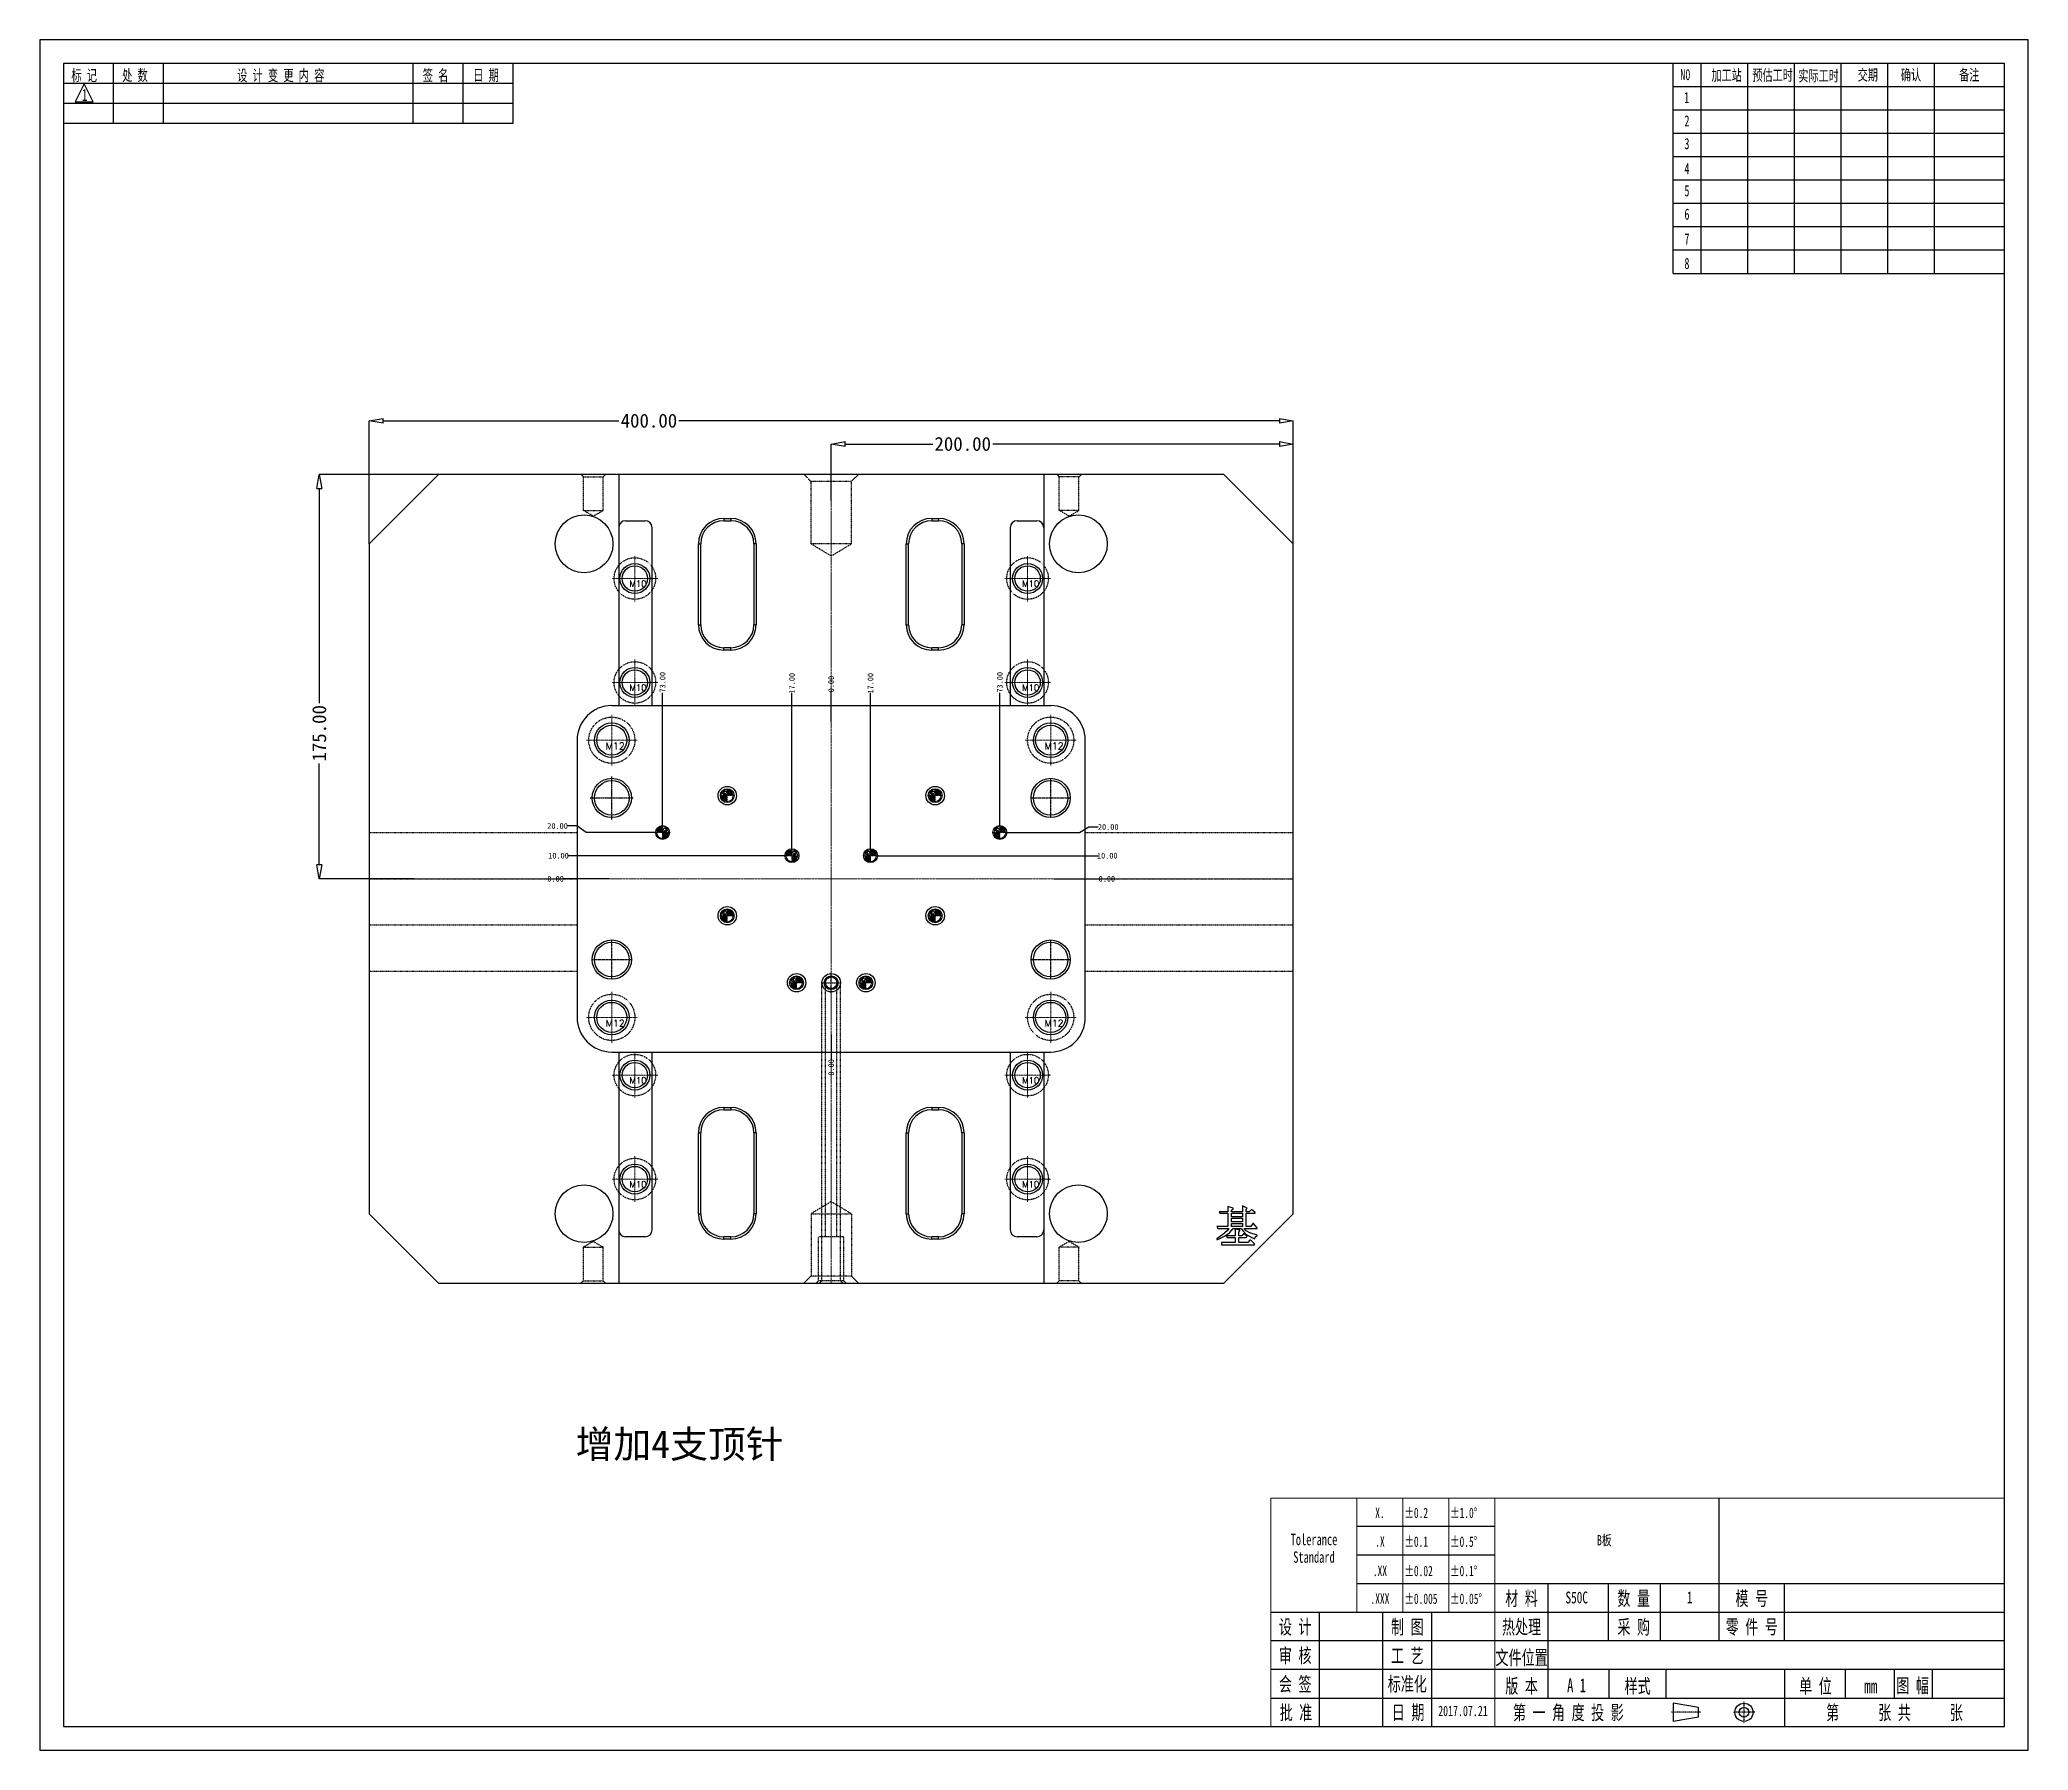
# Model space of a CAD drawing. Header units: millimetres. Extents: x -7602 to -5759, y 1469 to 2216.
# Drawn here: x -6620 to -5759, y 1475 to 2216 of the extents above; entities that cross this region are included whole.
import ezdxf
from ezdxf.enums import TextEntityAlignment as Align

# ---------------------------------------------------------------- set-up
doc = ezdxf.new("R2010")
doc.units = ezdxf.units.MM
doc.linetypes.add('CENTER', pattern=[0.6, 0.375, -0.075, 0.075, -0.075])
doc.linetypes.add('HIDDEN', pattern=[0.2, 0.1, -0.1])
doc.layers.add('DEFAULT_2', color=8, linetype='HIDDEN')
for name, color, linetype, lineweight in [('dim', 82, 'Continuous', 9), ('epin', 13, 'Continuous', 9), ('screw', 33, 'Continuous', 13), ('图框', 181, 'Continuous', 30)]:
    doc.layers.add(name, color=color, linetype=linetype, lineweight=lineweight)
doc.styles.add('CAD2008', font='SimSun.ttf', dxfattribs={"width": 0.7})
doc.styles.add('hz', font='NSimSun.ttf', dxfattribs={"width": 0.67})
doc.styles.add('TXT', font='txt.shx', dxfattribs={"bigfont": 'gbcbig.shx'})
doc.styles.add('TXT05', font='txt.shx', dxfattribs={"width": 0.5, "bigfont": 'gbcbig.shx'})
doc.dimstyles.get("Standard").update_dxf_attribs({"dimtxt": 0.15625, "dimasz": 0.1875, "dimexe": 0.125, "dimexo": 0.0625, "dimtad": 0, "dimtih": 1, "dimtoh": 1, "dimdsep": 46, "dimtxsty": 'Standard', "dimcen": 0.09, "dimadec": 0, "dimazin": 0, "dimtp": 0.01, "dimtm": 0.01, "dimtfac": 1, "dimtofl": 0, "dimtmove": 0, "dimatfit": 3, "dimfxl": 0, "dimtolj": 1, "dimarcsym": 0})
doc.dimstyles.new('STANDARD$0', dxfattribs={"dimscale": 2, "dimtxt": 3, "dimasz": 3, "dimexe": 1.25, "dimexo": 0.625, "dimgap": 0.5, "dimtad": 0, "dimdsep": 46, "dimlunit": 6, "dimtxsty": 'Standard', "dimblk": 'CLOSEDBLANK', "dimcen": 0, "dimclrt": 2, "dimazin": 2, "dimtfac": 2, "dimtmove": 1, "dimatfit": 3, "dimfxl": 0, "dimtolj": 1, "dimtzin": 0, "dimarcsym": 0})

msp = doc.modelspace()

# ---------------------------------------------------------------- texts
at = {"color": 0, "linetype": 'ByBlock', "ltscale": 0.870768, "insert": (-6387.816, 1613.882), "char_height": 12, "width": 219.66329, "attachment_point": 1}
msp.add_mtext('{\\fSimSun|b0|i0|c134|p2;\\C6;增加4支顶针}', dxfattribs=at)
at = {"layer": 'dim', "style": 'hz', "width": 0.67}
msp.add_text('X.', height=4.4802, dxfattribs=at).set_placement((-6039.615, 1578.102), align=Align.MIDDLE)
for s, p in [('%%P0.2', (-6029.004, 1578.102)), ('%%P1.0%%D', (-6009.236, 1578.102))]:
    msp.add_text(s, height=4.4802, dxfattribs=at).set_placement(p, align=Align.MIDDLE_LEFT)
at = {"layer": '图框', "color": 7, "style": 'hz', "width": 0.67}
for s, height, p in [('交期', 4.7993, (-5828.423, 2200.754)), ('确认', 4.7993, (-5809.757, 2200.754)), ('备注', 4.7993, (-5784.489, 2200.754)), ('标 记', 4.868, (-6600.571, 2200.553)), ('处 数', 4.868, (-6578.603, 2200.553)), ('设 计 变 更 内 容', 4.86801, (-6515.485, 2200.553)), ('签 名', 4.868, (-6448.446, 2200.553)), ('日 期', 4.868, (-6426.607, 2200.553)), ('N0', 4.7993, (-5907.408, 2200.754)), ('加工站', 4.7993, (-5889.537, 2200.626)), ('预估工时', 4.7993, (-5869.647, 2200.626)), ('实际工时', 4.7993, (-5849.733, 2200.388)), ('1', 4.799, (-5906.82, 2190.838)), ('2', 4.799, (-5906.731, 2180.735)), ('3', 4.799, (-5906.731, 2170.832)), ('4', 4.799, (-5906.731, 2160.052)), ('5', 4.799, (-5906.731, 2150.477)), ('6', 4.799, (-5906.731, 2140.324)), ('7', 4.799, (-5906.731, 2129.621)), ('8', 4.799, (-5906.731, 2118.966)), ('材 料', 6.1772, (-5978.302, 1541.187)), ('数 量', 6.1772, (-5929.767, 1541.187)), ('模 号', 6.1772, (-5878.646, 1541.187)), ('设 计', 6.1772, (-6076.317, 1528.833)), ('制 图', 6.1772, (-6027.781, 1528.833)), ('热处理', 6.1772, (-5978.302, 1528.833)), ('采 购', 6.1772, (-5929.767, 1528.833)), ('零 件 号', 6.1772, (-5878.646, 1528.833)), ('审 核', 6.1772, (-6076.317, 1516.478)), ('工 艺', 6.1772, (-6027.781, 1516.478)), ('文件位置', 6.1772, (-5978.302, 1515.596)), ('会 签', 6.1772, (-6076.317, 1504.124)), ('标准化', 6.1772, (-6027.781, 1504.124)), ('版 本', 6.1772, (-5978.302, 1503.241)), ('A 1', 5.9908, (-5954.509, 1503.454)), ('样式', 6.1772, (-5928.063, 1503.241)), ('单 位     mm', 6.1772, (-5841.229, 1503.241)), ('图 幅', 6.1772, (-5809.003, 1503.456)), ('批 准', 6.1772, (-6075.964, 1491.769)), ('日 期', 6.1772, (-6027.428, 1491.769)), ('第 一 角 度 投 影', 6.17722, (-5958.067, 1491.769)), ('第      张 共      张', 6.17722, (-5816.874, 1491.769))]:
    msp.add_text(s, height=height, dxfattribs=at).set_placement(p, align=Align.MIDDLE)
at = {"layer": '图框', "color": 7, "linetype": 'Continuous', "style": 'hz', "width": 0.67}
msp.add_text('1', height=5.178, dxfattribs=at).set_placement((-6601.489, 2189.408))
at = {"layer": '图框', "style": 'hz', "width": 0.67}
for s, height, p in [('Tolerance', 4.9282, (-6068.172, 1566.654)), ('.X', 4.4802, (-6039.615, 1565.661)), ('Standard', 4.9282, (-6068.172, 1559.038)), ('.XX', 4.4802, (-6039.615, 1552.943)), ('.XXX', 4.4802, (-6039.615, 1540.931))]:
    msp.add_text(s, height=height, dxfattribs=at).set_placement(p, align=Align.MIDDLE)
for s, p in [('%%P0.1', (-6029.004, 1565.661)), ('%%P0.5%%D', (-6009.236, 1565.661)), ('%%P0.02', (-6029.004, 1552.943)), ('%%P0.1%%D', (-6009.236, 1552.943)), ('%%P0.005', (-6029.004, 1540.931)), ('%%P0.05%%D', (-6009.236, 1540.931))]:
    msp.add_text(s, height=4.4802, dxfattribs=at).set_placement(p, align=Align.MIDDLE_LEFT)
at = {"layer": '图框', "color": 4, "style": 'CAD2008', "width": 0.7}
for tag, text, height, p in [('B板', '图纸名称', 4.4175, (-5942.478, 1564.074)), ('S50C', '***', 5.1239, (-5954.428, 1538.916)), ('1', '**', 5.1239, (-5905.529, 1538.98)), ('2017.07.21', '2016.05.08', 4.5091, (-6003.69, 1490.114))]:
    msp.add_attdef(tag, text=text, height=height, dxfattribs=at).set_placement(p, align=Align.CENTER)

# ---------------------------------------------------------------- blocks, each defined once
blk = doc.blocks.new('epin_ejp_5')
at = {"layer": 'epin'}
h = blk.add_hatch(dxfattribs=at)
h.set_pattern_fill('_ANSI31', color=123, scale=0.125, angle=90, style=0)
h.set_pattern_definition([(135, (-467.6036, -280.68332), (-0.280633, -0.280633), [])])
h.paths.add_polyline_path([(0, 2.5, 0.414214), (-2.5, 0), (0, 0)])
h.paths.add_polyline_path([(2.5, 0), (0, 0), (0, -2.5, 0.414214)])
at = {"layer": 'epin', "color": 1, "linetype": 'CENTER', "ltscale": 0.155494}
for p, q in [((-2.75, 0), (2.75, 0)), ((0, -2.75), (0, 2.75))]:
    blk.add_line(p, q, dxfattribs=at)
at = {"layer": 'epin'}
blk.add_circle((0, 0), 2.5, dxfattribs=at)
at = {"layer": 'epin', "color": 6, "style": 'TXT05', "width": 0.5}
blk.add_text('%%c5', height=1.75, dxfattribs=at).set_placement((0.1, 0.25))
blk = doc.blocks.new('screw_m10_i')
at = {"layer": 'screw', "color": 1, "linetype": 'CENTER', "ltscale": 0.55978}
for p, q in [((0, -9.9), (0, 9.9)), ((-9.9, 0), (9.9, 0))]:
    blk.add_line(p, q, dxfattribs=at)
at = {"layer": 'screw', "color": 8, "linetype": 'HIDDEN', "ltscale": 0.55978}
blk.add_circle((0, 0), 9, dxfattribs=at)
at = {"layer": 'screw', "color": 33, "linetype": 'ByBlock', "ltscale": 0.870768}
blk.add_circle((0, 0), 5.5, dxfattribs=at)
at = {"layer": 'screw', "color": 6, "linetype": 'ByBlock', "ltscale": 0.870768, "style": 'TXT'}
blk.add_text('M10', height=2.7, dxfattribs=at).set_placement((-2.34, -3.6))
blk = doc.blocks.new('screw_m12_i')
at = {"layer": 'screw', "color": 1, "linetype": 'CENTER', "ltscale": 0.621977}
for p, q in [((0, -11), (0, 11)), ((-11, 0), (11, 0))]:
    blk.add_line(p, q, dxfattribs=at)
at = {"layer": 'screw', "color": 8, "linetype": 'HIDDEN', "ltscale": 0.621977}
blk.add_circle((0, 0), 10, dxfattribs=at)
at = {"layer": 'screw', "color": 33}
blk.add_circle((0, 0), 6.5, dxfattribs=at)
at = {"layer": 'screw', "color": 6, "style": 'TXT'}
blk.add_text('M12', height=3, dxfattribs=at).set_placement((-2.6, -4))
blk = doc.blocks.new('*D46')
at = {"layer": 'Defpoints', "color": 0, "linetype": 'ByBlock', "ltscale": 0.870768}
for p in [(-6277.17, 1852.62), (-6180.95, 1852.62), (-6160.98, 1852.62)]:
    blk.add_point(p, dxfattribs=at)
at = {"layer": 'dim', "color": 4, "linetype": 'Continuous', "lineweight": -2, "ltscale": 0.870768}
blk.add_line((-6180.95, 1852.62), (-6160.98, 1852.62), dxfattribs=at)
at = {"layer": 'dim', "color": 6, "linetype": 'ByBlock', "ltscale": 0.870768, "insert": (-6157.86, 1852.62), "char_height": 2.5, "attachment_point": 5}
blk.add_mtext('\\A1;0.00', dxfattribs=at)
blk = doc.blocks.new('*D47')
at = {"layer": 'Defpoints', "color": 0, "linetype": 'ByBlock', "ltscale": 0.870768}
for p in [(-6277.17, 1933.78), (-6277.17, 1920.85), (-6277.17, 1852.62)]:
    blk.add_point(p, dxfattribs=at)
at = {"layer": 'dim', "color": 4, "linetype": 'Continuous', "lineweight": -2, "ltscale": 0.870768}
blk.add_line((-6277.17, 1920.85), (-6277.17, 1933.78), dxfattribs=at)
at = {"layer": 'dim', "color": 6, "linetype": 'ByBlock', "ltscale": 0.870768, "insert": (-6277.17, 1936.91), "char_height": 2.5, "attachment_point": 5, "rotation": 90}
blk.add_mtext('\\A1;0.00', dxfattribs=at)
blk = doc.blocks.new('*D48')
at = {"layer": 'Defpoints', "color": 0, "linetype": 'ByBlock', "ltscale": 0.870768}
for p in [(-6277.17, 1852.62), (-6277.17, 1785.12), (-6277.17, 1774.09)]:
    blk.add_point(p, dxfattribs=at)
at = {"layer": 'dim', "color": 4, "linetype": 'Continuous', "lineweight": -2, "ltscale": 0.870768}
blk.add_line((-6277.17, 1785.12), (-6277.17, 1774.09), dxfattribs=at)
at = {"layer": 'dim', "color": 6, "linetype": 'ByBlock', "ltscale": 0.870768, "insert": (-6277.17, 1770.97), "char_height": 2.5, "attachment_point": 5, "rotation": 90}
blk.add_mtext('\\A1;0.00', dxfattribs=at)
blk = doc.blocks.new('*D49')
at = {"layer": 'Defpoints', "color": 0, "linetype": 'ByBlock', "ltscale": 0.870768}
for p in [(-6393.35, 1852.62), (-6373.38, 1852.62), (-6277.17, 1852.62)]:
    blk.add_point(p, dxfattribs=at)
at = {"layer": 'dim', "color": 4, "linetype": 'Continuous', "lineweight": -2, "ltscale": 0.870768}
blk.add_line((-6373.38, 1852.62), (-6393.35, 1852.62), dxfattribs=at)
at = {"layer": 'dim', "color": 6, "linetype": 'ByBlock', "ltscale": 0.870768, "insert": (-6396.48, 1852.62), "char_height": 2.5, "attachment_point": 5}
blk.add_mtext('\\A1;0.00', dxfattribs=at)
blk = doc.blocks.new('_ClosedBlank')
at = {"color": 0, "linetype": 'ByBlock', "lineweight": -2}
for p, q in [((-1, 0.17), (0, 0)), ((-1, 0.17), (-1, -0.17)), ((0, 0), (-1, -0.17))]:
    blk.add_line(p, q, dxfattribs=at)
blk = doc.blocks.new('*D65')
at = {"color": 4, "linetype": 'Continuous', "lineweight": -2, "ltscale": 0.870768}
for p, q in [((-6477.17, 1997.62), (-6477.17, 2050.91)), ((-6471.17, 2050.91), (-6369.09, 2050.91)), ((-6083.17, 2050.91), (-6343.09, 2050.91)), ((-6077.17, 1997.62), (-6077.17, 2050.91))]:
    blk.add_line(p, q, dxfattribs=at)
at = {"layer": 'Defpoints', "color": 0, "linetype": 'ByBlock', "ltscale": 0.870768}
for p in [(-6477.17, 2050.91), (-6477.17, 1997.62), (-6077.17, 1997.62)]:
    blk.add_point(p, dxfattribs=at)
at = {"color": 4, "linetype": 'ByBlock', "lineweight": -2, "ltscale": 0.870768, "xscale": 6, "yscale": 6, "zscale": 6, "rotation": 180}
blk.add_blockref('_ClosedBlank', (-6477.17, 2050.91), dxfattribs=at)
at = {"color": 4, "linetype": 'ByBlock', "lineweight": -2, "ltscale": 0.870768, "xscale": 6, "yscale": 6, "zscale": 6}
blk.add_blockref('_ClosedBlank', (-6077.17, 2050.91), dxfattribs=at)
at = {"color": 6, "linetype": 'ByBlock', "ltscale": 0.870768, "insert": (-6356.09, 2050.91), "char_height": 6, "attachment_point": 5}
blk.add_mtext('\\A1;400.00', dxfattribs=at)
blk = doc.blocks.new('*D66')
at = {"color": 4, "linetype": 'Continuous', "lineweight": -2, "ltscale": 0.870768}
for p, q in [((-6436.76, 2027.62), (-6498.78, 2027.62)), ((-6498.78, 2021.62), (-6498.78, 1928.59)), ((-6498.78, 1858.62), (-6498.78, 1902.59)), ((-6457.68, 1852.62), (-6498.78, 1852.62))]:
    blk.add_line(p, q, dxfattribs=at)
at = {"layer": 'Defpoints', "color": 0, "linetype": 'ByBlock', "ltscale": 0.870768}
for p in [(-6436.76, 2027.62), (-6498.78, 1852.62), (-6457.68, 1852.62)]:
    blk.add_point(p, dxfattribs=at)
at = {"color": 4, "linetype": 'ByBlock', "lineweight": -2, "ltscale": 0.870768, "xscale": 6, "yscale": 6, "zscale": 6}
for p, rotation in [((-6498.78, 2027.62), 90), ((-6498.78, 1852.62), 270)]:
    blk.add_blockref('_ClosedBlank', p, dxfattribs=dict(at, rotation=rotation))
at = {"color": 6, "linetype": 'ByBlock', "ltscale": 0.870768, "insert": (-6498.78, 1915.59), "char_height": 6, "attachment_point": 5, "rotation": 90}
blk.add_mtext('\\A1;175.00', dxfattribs=at)
blk = doc.blocks.new('*D67')
at = {"color": 4, "linetype": 'Continuous', "lineweight": -2, "ltscale": 0.870768}
for p, q in [((-6277.17, 2016.45), (-6277.17, 2040.85)), ((-6271.17, 2040.85), (-6233.25, 2040.85)), ((-6083.17, 2040.85), (-6207.25, 2040.85)), ((-6077.17, 1997.62), (-6077.17, 2040.85))]:
    blk.add_line(p, q, dxfattribs=at)
at = {"layer": 'Defpoints', "color": 0, "linetype": 'ByBlock', "ltscale": 0.870768}
for p in [(-6277.17, 2040.85), (-6277.17, 2016.45), (-6077.17, 1997.62)]:
    blk.add_point(p, dxfattribs=at)
at = {"color": 4, "linetype": 'ByBlock', "lineweight": -2, "ltscale": 0.870768, "xscale": 6, "yscale": 6, "zscale": 6, "rotation": 180}
blk.add_blockref('_ClosedBlank', (-6277.17, 2040.85), dxfattribs=at)
at = {"color": 4, "linetype": 'ByBlock', "lineweight": -2, "ltscale": 0.870768, "xscale": 6, "yscale": 6, "zscale": 6}
blk.add_blockref('_ClosedBlank', (-6077.17, 2040.85), dxfattribs=at)
at = {"color": 6, "linetype": 'ByBlock', "ltscale": 0.870768, "insert": (-6220.25, 2040.85), "char_height": 6, "attachment_point": 5}
blk.add_mtext('\\A1;200.00', dxfattribs=at)
blk = doc.blocks.new('*D50')
at = {"layer": 'Defpoints', "color": 0, "linetype": 'ByBlock', "ltscale": 0.870768}
for p in [(-6391.27, 1862.62), (-6295.91, 1862.62), (-6277.17, 1852.62)]:
    blk.add_point(p, dxfattribs=at)
at = {"layer": 'dim', "color": 4, "linetype": 'Continuous', "lineweight": -2, "ltscale": 0.870768}
blk.add_line((-6295.91, 1862.62), (-6391.27, 1862.62), dxfattribs=at)
at = {"layer": 'dim', "color": 6, "linetype": 'ByBlock', "ltscale": 0.870768, "insert": (-6395.23, 1862.62), "char_height": 2.5, "attachment_point": 5}
blk.add_mtext('\\A1;10.00', dxfattribs=at)
blk = doc.blocks.new('*D68')
at = {"layer": 'Defpoints', "color": 0, "linetype": 'ByBlock', "ltscale": 0.870768}
for p in [(-6391.27, 1875.48), (-6352.92, 1872.62), (-6277.17, 1852.62)]:
    blk.add_point(p, dxfattribs=at)
at = {"layer": 'dim', "color": 4, "linetype": 'Continuous', "lineweight": -2, "ltscale": 0.870768}
for p, q in [((-6387.27, 1875.48), (-6391.27, 1875.48)), ((-6383.27, 1872.62), (-6387.27, 1875.48)), ((-6352.92, 1872.62), (-6383.27, 1872.62))]:
    blk.add_line(p, q, dxfattribs=at)
at = {"layer": 'dim', "color": 6, "linetype": 'ByBlock', "ltscale": 0.870768, "insert": (-6395.65, 1875.48), "char_height": 2.5, "attachment_point": 5}
blk.add_mtext('\\A1;20.00', dxfattribs=at)
blk = doc.blocks.new('*D51')
at = {"layer": 'Defpoints', "color": 0, "linetype": 'ByBlock', "ltscale": 0.870768}
for p in [(-6257.42, 1862.62), (-6161.64, 1862.62), (-6277.17, 1852.62)]:
    blk.add_point(p, dxfattribs=at)
at = {"layer": 'dim', "color": 4, "linetype": 'Continuous', "lineweight": -2, "ltscale": 0.870768}
blk.add_line((-6257.42, 1862.62), (-6161.64, 1862.62), dxfattribs=at)
at = {"layer": 'dim', "color": 6, "linetype": 'ByBlock', "ltscale": 0.870768, "insert": (-6157.68, 1862.62), "char_height": 2.5, "attachment_point": 5}
blk.add_mtext('\\A1;10.00', dxfattribs=at)
blk = doc.blocks.new('*D69')
at = {"layer": 'Defpoints', "color": 0, "linetype": 'ByBlock', "ltscale": 0.870768}
for p in [(-6201.42, 1872.62), (-6161.64, 1875.07), (-6277.17, 1852.62)]:
    blk.add_point(p, dxfattribs=at)
at = {"layer": 'dim', "color": 4, "linetype": 'Continuous', "lineweight": -2, "ltscale": 0.870768}
for p, q in [((-6201.42, 1872.62), (-6169.64, 1872.62)), ((-6169.64, 1872.62), (-6165.64, 1875.07)), ((-6165.64, 1875.07), (-6161.64, 1875.07))]:
    blk.add_line(p, q, dxfattribs=at)
at = {"layer": 'dim', "color": 6, "linetype": 'ByBlock', "ltscale": 0.870768, "insert": (-6157.26, 1875.07), "char_height": 2.5, "attachment_point": 5}
blk.add_mtext('\\A1;20.00', dxfattribs=at)
blk = doc.blocks.new('*D52')
at = {"layer": 'Defpoints', "color": 0, "linetype": 'ByBlock', "ltscale": 0.870768}
for p in [(-6204.17, 1933.11), (-6204.17, 1875.37), (-6277.17, 1852.62)]:
    blk.add_point(p, dxfattribs=at)
at = {"layer": 'dim', "color": 4, "linetype": 'Continuous', "lineweight": -2, "ltscale": 0.870768}
blk.add_line((-6204.17, 1875.37), (-6204.17, 1933.11), dxfattribs=at)
at = {"layer": 'dim', "color": 6, "linetype": 'ByBlock', "ltscale": 0.870768, "insert": (-6204.17, 1937.7), "char_height": 2.5, "attachment_point": 5, "rotation": 90}
blk.add_mtext('\\A1;73.00', dxfattribs=at)
blk = doc.blocks.new('*D70')
at = {"layer": 'Defpoints', "color": 0, "linetype": 'ByBlock', "ltscale": 0.870768}
for p in [(-6260.17, 1933.11), (-6260.17, 1865.37), (-6277.17, 1852.62)]:
    blk.add_point(p, dxfattribs=at)
at = {"layer": 'dim', "color": 4, "linetype": 'Continuous', "lineweight": -2, "ltscale": 0.870768}
blk.add_line((-6260.17, 1865.37), (-6260.17, 1933.11), dxfattribs=at)
at = {"layer": 'dim', "color": 6, "linetype": 'ByBlock', "ltscale": 0.870768, "insert": (-6260.17, 1937.28), "char_height": 2.5, "attachment_point": 5, "rotation": 90}
blk.add_mtext('\\A1;17.00', dxfattribs=at)
blk = doc.blocks.new('*D71')
at = {"layer": 'Defpoints', "color": 0, "linetype": 'ByBlock', "ltscale": 0.870768}
for p in [(-6294.17, 1933.11), (-6294.17, 1865.37), (-6277.17, 1852.62)]:
    blk.add_point(p, dxfattribs=at)
at = {"layer": 'dim', "color": 4, "linetype": 'Continuous', "lineweight": -2, "ltscale": 0.870768}
blk.add_line((-6294.17, 1865.37), (-6294.17, 1933.11), dxfattribs=at)
at = {"layer": 'dim', "color": 6, "linetype": 'ByBlock', "ltscale": 0.870768, "insert": (-6294.17, 1937.28), "char_height": 2.5, "attachment_point": 5, "rotation": 90}
blk.add_mtext('\\A1;17.00', dxfattribs=at)
blk = doc.blocks.new('*D72')
at = {"layer": 'Defpoints', "color": 0, "linetype": 'ByBlock', "ltscale": 0.870768}
for p in [(-6350.17, 1933.11), (-6350.17, 1875.37), (-6277.17, 1852.62)]:
    blk.add_point(p, dxfattribs=at)
at = {"layer": 'dim', "color": 4, "linetype": 'Continuous', "lineweight": -2, "ltscale": 0.870768}
blk.add_line((-6350.17, 1875.37), (-6350.17, 1933.11), dxfattribs=at)
at = {"layer": 'dim', "color": 6, "linetype": 'ByBlock', "ltscale": 0.870768, "insert": (-6350.17, 1937.7), "char_height": 2.5, "attachment_point": 5, "rotation": 90}
blk.add_mtext('\\A1;73.00', dxfattribs=at)

# ---------------------------------------------------------------- dimensions: what is measured, and where the dimension line sits
at = {"color": 0, "linetype": 'ByBlock', "ltscale": 0.870768}
for base, p2, picture, middle in [((-6477.169, 2050.907), (-6477.169, 1997.622), '*D65', (-6356.085, 2050.907)), ((-6277.169, 2040.853), (-6277.169, 2016.447), '*D67', (-6220.246, 2040.853))]:
    dim = msp.add_linear_dim(base=base, p1=(-6077.169, 1997.622), p2=p2, dimstyle='STANDARD$0', override={"dimexe": 0, "dimexo": 0, "dimgap": 0, "dimzin": 0, "dimclrd": 4, "dimclre": 4, "dimclrt": 6, "dimfxl": 1.25, "dimarcsym": 1}, dxfattribs=at)
    dim.commit()
    dim.dimension.update_dxf_attribs({"geometry": picture, "text_midpoint": middle, "dimtype": 160})
dim = msp.add_linear_dim(base=(-6498.777, 1852.622), p1=(-6436.761, 2027.622), p2=(-6457.677, 1852.622), angle=90, dimstyle='STANDARD$0', override={"dimexe": 0, "dimexo": 0, "dimgap": 0, "dimzin": 0, "dimclrd": 4, "dimclre": 4, "dimclrt": 6, "dimfxl": 1.25, "dimarcsym": 1}, dxfattribs=at)
dim.commit()
dim.dimension.update_dxf_attribs({"geometry": '*D66', "text_midpoint": (-6498.777, 1915.588), "dimtype": 160})
at = {"layer": 'dim', "color": 0, "linetype": 'ByBlock', "ltscale": 0.870768}
for feature_location, offset, dtype, origin, picture, middle in [((-6350.169, 1875.372), (0, 57.741), 1, (-6277.169, 1852.622), '*D72', (-6350.169, 1937.697)), ((-6294.169, 1865.372), (0, 67.741), 1, (-6277.169, 1852.622), '*D71', (-6294.169, 1937.28)), ((-6277.16868438, 1920.851709632), (0, 12.932664875), 1, (-6277.16868438, 1852.622264483), '*D47', (-6277.16868438, 1936.909374508)), ((-6204.169, 1875.372), (0, 57.741), 1, (-6277.169, 1852.622), '*D52', (-6204.169, 1937.697)), ((-6260.169, 1865.372), (0, 67.741), 1, (-6277.169, 1852.622), '*D70', (-6260.169, 1937.28)), ((-6352.919, 1872.622), (-38.351, 2.862), 0, (-6277.169, 1852.622), '*D68', (-6395.645, 1875.485)), ((-6201.419, 1872.622), (39.782, 2.45), 0, (-6277.169, 1852.622), '*D69', (-6157.262, 1875.072)), ((-6295.915, 1862.622), (-95.355, 0), 0, (-6277.169, 1852.622), '*D50', (-6395.228, 1862.622)), ((-6257.419, 1862.622), (95.782, 0), 0, (-6277.169, 1852.622), '*D51', (-6157.678, 1862.622)), ((-6373.382944825, 1852.622264483), (-19.970691684, 0), 0, (-6277.16868438, 1852.622264483), '*D49', (-6396.478636509, 1852.622264483)), ((-6277.16868438, 1785.123135679), (0, -11.031994747), 1, (-6277.16868438, 1852.622264483), '*D48', (-6277.16868438, 1770.966140932)), ((-6180.954423934, 1852.622264483), (19.970691684, 0), 0, (-6277.16868438, 1852.622264483), '*D46', (-6157.858732251, 1852.622264483))]:
    dim = msp.add_ordinate_dim(feature_location=feature_location, offset=offset, dtype=dtype, origin=origin, dimstyle='Standard', override={"dimtxt": 2.5, "dimasz": 2, "dimexe": 0, "dimexo": 0, "dimgap": 0, "dimtih": 0, "dimtoh": 0, "dimzin": 0, "dimcen": 0, "dimclrd": 4, "dimclre": 4, "dimclrt": 6, "dimadec": 2, "dimtp": 0, "dimtm": 0, "dimfxl": 1.25, "dimtzin": 0, "dimarcsym": 1}, dxfattribs=at)
    dim.commit()
    dim.dimension.update_dxf_attribs({"geometry": picture, "text_midpoint": middle})

# ---------------------------------------------------------------- linework, layer by layer
at = {"color": 0, "linetype": 'ByBlock', "ltscale": 0.870768}
msp.add_line((-5912.686, 2114.683), (-5769.221, 2114.683), dxfattribs=at)
at = {"color": 7, "linetype": 'Continuous'}
for p, q in [((-6447.169, 2027.622), (-6477.169, 1997.622)), ((-6107.169, 2027.622), (-6447.169, 2027.622)), ((-6369.169, 2027.622), (-6369.169, 1927.622)), ((-6185.169, 2027.622), (-6185.169, 1927.622)), ((-6077.169, 1997.622), (-6107.169, 2027.622)), ((-6366.169, 2007.622), (-6357.669, 2007.622)), ((-6323.669, 2008.622), (-6323.669, 2007.622)), ((-6323.669, 2008.622), (-6320.669, 2008.622)), ((-6323.669, 2007.622), (-6320.669, 2007.622)), ((-6320.669, 2008.622), (-6320.669, 2007.622)), ((-6233.669, 2008.622), (-6233.669, 2007.622)), ((-6233.669, 2008.622), (-6230.669, 2008.622)), ((-6233.669, 2007.622), (-6230.669, 2007.622)), ((-6230.669, 2008.622), (-6230.669, 2007.622)), ((-6196.669, 2007.622), (-6188.169, 2007.622)), ((-6477.169, 1997.622), (-6477.169, 1707.622)), ((-6354.669, 1927.622), (-6354.669, 2004.622)), ((-6334.669, 1962.622), (-6334.669, 1997.622)), ((-6334.669, 1997.622), (-6333.669, 1997.622)), ((-6333.669, 1962.622), (-6333.669, 1997.622)), ((-6310.669, 1997.622), (-6310.669, 1962.622)), ((-6309.669, 1997.622), (-6310.669, 1997.622)), ((-6309.669, 1997.622), (-6309.669, 1962.622)), ((-6244.669, 1962.622), (-6244.669, 1997.622)), ((-6244.669, 1997.622), (-6243.669, 1997.622)), ((-6243.669, 1962.622), (-6243.669, 1997.622)), ((-6220.669, 1997.622), (-6220.669, 1962.622)), ((-6219.669, 1997.622), (-6220.669, 1997.622)), ((-6219.669, 1997.622), (-6219.669, 1962.622)), ((-6199.669, 2004.622), (-6199.669, 1927.622)), ((-6077.169, 1707.622), (-6077.169, 1997.622)), ((-6334.669, 1962.622), (-6333.669, 1962.622)), ((-6309.669, 1962.622), (-6310.669, 1962.622)), ((-6244.669, 1962.622), (-6243.669, 1962.622)), ((-6219.669, 1962.622), (-6220.669, 1962.622)), ((-6323.669, 1951.622), (-6323.669, 1952.622)), ((-6320.669, 1952.622), (-6323.669, 1952.622)), ((-6320.669, 1951.622), (-6323.669, 1951.622)), ((-6320.669, 1951.622), (-6320.669, 1952.622)), ((-6233.669, 1951.622), (-6233.669, 1952.622)), ((-6230.669, 1952.622), (-6233.669, 1952.622)), ((-6230.669, 1951.622), (-6233.669, 1951.622)), ((-6230.669, 1951.622), (-6230.669, 1952.622)), ((-6372.169, 1927.622), (-6182.169, 1927.622)), ((-6387.169, 1912.622), (-6387.169, 1792.622)), ((-6167.169, 1792.622), (-6167.169, 1912.622)), ((-6372.169, 1777.622), (-6182.169, 1777.622)), ((-6369.169, 1777.622), (-6369.169, 1677.622)), ((-6354.669, 1700.622), (-6354.669, 1777.622)), ((-6199.669, 1777.622), (-6199.669, 1700.622)), ((-6185.169, 1777.622), (-6185.169, 1677.622)), ((-6323.669, 1753.622), (-6320.669, 1753.622)), ((-6323.669, 1753.622), (-6323.669, 1752.622)), ((-6323.669, 1752.622), (-6320.669, 1752.622)), ((-6320.669, 1753.622), (-6320.669, 1752.622)), ((-6233.669, 1753.622), (-6230.669, 1753.622)), ((-6233.669, 1753.622), (-6233.669, 1752.622)), ((-6233.669, 1752.622), (-6230.669, 1752.622)), ((-6230.669, 1753.622), (-6230.669, 1752.622)), ((-6334.669, 1742.622), (-6333.669, 1742.622)), ((-6334.669, 1707.622), (-6334.669, 1742.622)), ((-6333.669, 1707.622), (-6333.669, 1742.622)), ((-6309.669, 1742.622), (-6310.669, 1742.622)), ((-6310.669, 1742.622), (-6310.669, 1707.622)), ((-6309.669, 1742.622), (-6309.669, 1707.622)), ((-6244.669, 1742.622), (-6243.669, 1742.622)), ((-6244.669, 1707.622), (-6244.669, 1742.622)), ((-6243.669, 1707.622), (-6243.669, 1742.622)), ((-6219.669, 1742.622), (-6220.669, 1742.622)), ((-6220.669, 1742.622), (-6220.669, 1707.622)), ((-6219.669, 1742.622), (-6219.669, 1707.622)), ((-6477.169, 1707.622), (-6447.169, 1677.622)), ((-6334.669, 1707.622), (-6333.669, 1707.622)), ((-6309.669, 1707.622), (-6310.669, 1707.622)), ((-6244.669, 1707.622), (-6243.669, 1707.622)), ((-6219.669, 1707.622), (-6220.669, 1707.622)), ((-6105.407, 1708.495), (-6109.216, 1708.495)), ((-6109.216, 1708.495), (-6108.899, 1707.86)), ((-6108.899, 1707.86), (-6105.407, 1707.86)), ((-6107.169, 1677.622), (-6077.169, 1707.622)), ((-6103.185, 1710.083), (-6105.407, 1710.718)), ((-6105.407, 1710.718), (-6105.407, 1708.495)), ((-6105.407, 1707.86), (-6105.407, 1702.146)), ((-6103.819, 1709.13), (-6103.185, 1709.765)), ((-6103.819, 1708.495), (-6103.819, 1709.13)), ((-6099.058, 1708.495), (-6103.819, 1708.495)), ((-6103.819, 1707.86), (-6099.058, 1707.86)), ((-6103.819, 1706.273), (-6103.819, 1707.86)), ((-6099.058, 1706.273), (-6103.819, 1706.273)), ((-6103.819, 1705.638), (-6099.058, 1705.638)), ((-6103.819, 1704.051), (-6103.819, 1705.638)), ((-6103.185, 1709.765), (-6103.185, 1710.083)), ((-6097.153, 1710.083), (-6099.058, 1711.035)), ((-6099.058, 1711.035), (-6099.058, 1708.495)), ((-6099.058, 1707.86), (-6099.058, 1706.273)), ((-6099.058, 1705.638), (-6099.058, 1704.051)), ((-6097.47, 1709.448), (-6097.153, 1710.083)), ((-6097.47, 1708.495), (-6097.47, 1709.448)), ((-6096.2, 1708.495), (-6097.47, 1708.495)), ((-6097.47, 1707.86), (-6093.661, 1707.86)), ((-6097.47, 1702.146), (-6097.47, 1707.86)), ((-6095.248, 1709.448), (-6096.2, 1708.495)), ((-6093.661, 1708.178), (-6095.248, 1709.448)), ((-6093.661, 1707.86), (-6093.661, 1708.178)), ((-6357.669, 1697.622), (-6366.169, 1697.622)), ((-6320.669, 1697.622), (-6323.669, 1697.622)), ((-6323.669, 1696.622), (-6323.669, 1697.622)), ((-6320.669, 1696.622), (-6323.669, 1696.622)), ((-6320.669, 1696.622), (-6320.669, 1697.622)), ((-6230.669, 1697.622), (-6233.669, 1697.622)), ((-6233.669, 1696.622), (-6233.669, 1697.622)), ((-6230.669, 1696.622), (-6233.669, 1696.622)), ((-6230.669, 1696.622), (-6230.669, 1697.622)), ((-6188.169, 1697.622), (-6196.669, 1697.622)), ((-6105.407, 1702.146), (-6110.169, 1702.146)), ((-6110.169, 1702.146), (-6109.851, 1701.194)), ((-6107.629, 1698.654), (-6110.169, 1696.749)), ((-6110.169, 1696.749), (-6110.169, 1696.432)), ((-6110.169, 1696.432), (-6109.851, 1696.432)), ((-6109.851, 1701.194), (-6105.089, 1701.194)), ((-6109.851, 1696.432), (-6106.677, 1698.019)), ((-6105.724, 1700.241), (-6107.629, 1698.654)), ((-6106.677, 1698.019), (-6104.772, 1699.289)), ((-6102.232, 1698.019), (-6106.042, 1698.019)), ((-6106.042, 1698.019), (-6105.724, 1697.384)), ((-6105.089, 1701.194), (-6105.724, 1700.241)), ((-6105.724, 1697.384), (-6102.232, 1697.384)), ((-6104.772, 1699.289), (-6103.185, 1701.194)), ((-6099.058, 1704.051), (-6103.819, 1704.051)), ((-6103.819, 1703.416), (-6099.058, 1703.416)), ((-6103.819, 1702.146), (-6103.819, 1703.416)), ((-6099.058, 1702.146), (-6103.819, 1702.146)), ((-6103.185, 1701.194), (-6099.692, 1701.194)), ((-6100.327, 1700.559), (-6102.232, 1700.876)), ((-6102.232, 1700.876), (-6102.232, 1698.019)), ((-6102.232, 1697.384), (-6102.232, 1695.162)), ((-6100.645, 1699.606), (-6100.327, 1700.241)), ((-6100.645, 1698.019), (-6100.645, 1699.606)), ((-6099.375, 1698.019), (-6100.645, 1698.019)), ((-6100.645, 1697.384), (-6097.47, 1697.384)), ((-6100.645, 1695.162), (-6100.645, 1697.384)), ((-6100.327, 1700.241), (-6100.327, 1700.559)), ((-6099.692, 1701.194), (-6098.74, 1699.924)), ((-6098.74, 1698.971), (-6099.375, 1698.019)), ((-6099.058, 1703.416), (-6099.058, 1702.146)), ((-6098.74, 1699.924), (-6097.47, 1698.654)), ((-6098.423, 1698.971), (-6098.74, 1698.971)), ((-6098.423, 1701.194), (-6092.708, 1701.194)), ((-6097.47, 1700.241), (-6098.423, 1701.194)), ((-6097.153, 1697.702), (-6098.423, 1698.971)), ((-6095.566, 1702.146), (-6097.47, 1702.146)), ((-6095.883, 1699.289), (-6097.47, 1700.241)), ((-6097.47, 1698.654), (-6093.978, 1696.749)), ((-6097.47, 1697.384), (-6097.153, 1697.702)), ((-6095.883, 1696.114), (-6096.835, 1695.162)), ((-6092.708, 1698.337), (-6095.883, 1699.289)), ((-6095.566, 1696.114), (-6095.883, 1696.114)), ((-6094.613, 1703.416), (-6095.566, 1702.146)), ((-6093.978, 1694.527), (-6095.566, 1696.114)), ((-6094.296, 1703.416), (-6094.613, 1703.416)), ((-6092.708, 1701.511), (-6094.296, 1703.416)), ((-6093.978, 1696.749), (-6093.661, 1697.384)), ((-6093.661, 1697.384), (-6093.343, 1697.702)), ((-6093.343, 1697.702), (-6092.708, 1698.019)), ((-6092.708, 1701.194), (-6092.708, 1701.511)), ((-6092.708, 1698.019), (-6092.708, 1698.337)), ((-6102.232, 1695.162), (-6108.264, 1695.162)), ((-6108.264, 1695.162), (-6108.264, 1694.21)), ((-6108.264, 1694.21), (-6093.978, 1694.21)), ((-6096.835, 1695.162), (-6100.645, 1695.162)), ((-6093.978, 1694.21), (-6093.978, 1694.527)), ((-6447.169, 1677.622), (-6107.169, 1677.622))]:
    msp.add_line(p, q, dxfattribs=at)
at = {"color": 1, "linetype": 'CENTER', "ltscale": 0.528681}
for p, q in [((-6372.169, 1878.272), (-6372.169, 1896.972)), ((-6381.519, 1887.622), (-6362.819, 1887.622))]:
    msp.add_line(p, q, dxfattribs=at)
at = {"color": 1, "linetype": 'CENTER', "ltscale": 0.466483}
for p, q in [((-6182.169, 1879.372), (-6182.169, 1895.872)), ((-6190.419, 1887.622), (-6173.919, 1887.622)), ((-6372.169, 1809.372), (-6372.169, 1825.872)), ((-6182.169, 1809.372), (-6182.169, 1825.872)), ((-6380.419, 1817.622), (-6363.919, 1817.622)), ((-6190.419, 1817.622), (-6173.919, 1817.622))]:
    msp.add_line(p, q, dxfattribs=at)
at = {"color": 1, "linetype": 'CENTER', "ltscale": 0.248791}
for p, q in [((-6277.169, 1803.222), (-6277.169, 1812.022)), ((-6281.569, 1807.622), (-6272.769, 1807.622))]:
    msp.add_line(p, q, dxfattribs=at)
at = {"color": 7, "linetype": 'Continuous'}
for centre, radius in [((-6384.169, 1997.622), 12.5), ((-6170.169, 1997.622), 12.5), ((-6362.169, 1982.622), 6.5), ((-6192.169, 1982.622), 6.5), ((-6362.169, 1982.622), 5.5), ((-6192.169, 1982.622), 5.5), ((-6362.169, 1937.622), 6.5), ((-6362.169, 1937.622), 5.5), ((-6192.169, 1937.622), 6.5), ((-6192.169, 1937.622), 5.5), ((-6372.169, 1912.622), 7.5), ((-6182.169, 1912.622), 7.5), ((-6372.169, 1912.622), 6.5), ((-6182.169, 1912.622), 6.5), ((-6372.169, 1887.622), 8.5), ((-6372.169, 1887.622), 7.5), ((-6182.169, 1887.622), 8.5), ((-6182.169, 1887.622), 7.5), ((-6322.169, 1888.622), 4), ((-6322.169, 1888.622), 3), ((-6232.169, 1888.622), 4), ((-6232.169, 1888.622), 3), ((-6350.169, 1872.622), 3), ((-6204.169, 1872.622), 3), ((-6294.169, 1862.622), 3), ((-6260.169, 1862.622), 3), ((-6322.169, 1836.622), 4), ((-6322.169, 1836.622), 3), ((-6232.169, 1836.622), 4), ((-6232.169, 1836.622), 3), ((-6372.169, 1817.622), 8.5), ((-6372.169, 1817.622), 7.5), ((-6182.169, 1817.622), 8.5), ((-6182.169, 1817.622), 7.5), ((-6292.169, 1807.622), 4), ((-6292.169, 1807.622), 3), ((-6277.169, 1807.622), 4), ((-6277.169, 1807.622), 3), ((-6277.169, 1807.622), 2.5), ((-6262.169, 1807.622), 4), ((-6262.169, 1807.622), 3), ((-6372.169, 1792.622), 7.5), ((-6182.169, 1792.622), 7.5), ((-6372.169, 1792.622), 6.5), ((-6182.169, 1792.622), 6.5), ((-6362.169, 1767.622), 6.5), ((-6192.169, 1767.622), 6.5), ((-6362.169, 1767.622), 5.5), ((-6192.169, 1767.622), 5.5), ((-6362.169, 1722.622), 6.5), ((-6362.169, 1722.622), 5.5), ((-6192.169, 1722.622), 6.5), ((-6192.169, 1722.622), 5.5), ((-6384.169, 1707.622), 12.5), ((-6170.169, 1707.622), 12.5)]:
    msp.add_circle(centre, radius, dxfattribs=at)
for centre, radius, start, end in [((-6366.169, 2004.622), 3, 90, 180), ((-6357.669, 2004.622), 3, 0, 90), ((-6323.669, 1997.622), 11, 90, 180), ((-6323.669, 1997.622), 10, 90, 180), ((-6320.669, 1997.622), 11, 0, 90), ((-6320.669, 1997.622), 10, 0, 90), ((-6233.669, 1997.622), 11, 90, 180), ((-6233.669, 1997.622), 10, 90, 180), ((-6230.669, 1997.622), 11, 0, 90), ((-6230.669, 1997.622), 10, 0, 90), ((-6196.669, 2004.622), 3, 90, 180), ((-6188.169, 2004.622), 3, 0, 90), ((-6323.669, 1962.622), 11, 180, 270), ((-6323.669, 1962.622), 10, 180, 270), ((-6320.669, 1962.622), 11, 270, 0), ((-6320.669, 1962.622), 10, 270, 0), ((-6233.669, 1962.622), 11, 180, 270), ((-6233.669, 1962.622), 10, 180, 270), ((-6230.669, 1962.622), 11, 270, 0), ((-6230.669, 1962.622), 10, 270, 0), ((-6372.169, 1912.622), 15, 90, 180), ((-6182.169, 1912.622), 15, 0, 90), ((-6372.169, 1792.622), 15, 180, 270), ((-6182.169, 1792.622), 15, 270, 0), ((-6323.669, 1742.622), 11, 90, 180), ((-6323.669, 1742.622), 10, 90, 180), ((-6320.669, 1742.622), 11, 0, 90), ((-6320.669, 1742.622), 10, 0, 90), ((-6233.669, 1742.622), 11, 90, 180), ((-6233.669, 1742.622), 10, 90, 180), ((-6230.669, 1742.622), 11, 0, 90), ((-6230.669, 1742.622), 10, 0, 90), ((-6323.669, 1707.622), 11, 180, 270), ((-6323.669, 1707.622), 10, 180, 270), ((-6320.669, 1707.622), 11, 270, 0), ((-6320.669, 1707.622), 10, 270, 0), ((-6233.669, 1707.622), 11, 180, 270), ((-6233.669, 1707.622), 10, 180, 270), ((-6230.669, 1707.622), 11, 270, 0), ((-6230.669, 1707.622), 10, 270, 0), ((-6366.169, 1700.622), 3, 180, 270), ((-6357.669, 1700.622), 3, 270, 0), ((-6196.669, 1700.622), 3, 180, 270), ((-6188.169, 1700.622), 3, 270, 0)]:
    msp.add_arc(centre, radius, start, end, dxfattribs=at)
at = {"layer": 'DEFAULT_2', "color": 8, "linetype": 'HIDDEN'}
for p, q in [((-6385.419, 2027.622), (-6384.419, 2026.622)), ((-6384.419, 2012.076), (-6384.419, 2026.622)), ((-6384.419, 2026.622), (-6375.919, 2026.622)), ((-6374.919, 2027.622), (-6375.919, 2026.622)), ((-6375.919, 2012.076), (-6375.919, 2026.622)), ((-6288.919, 2027.622), (-6285.919, 2024.622)), ((-6285.919, 1997.622), (-6285.919, 2024.622)), ((-6268.419, 2024.622), (-6285.919, 2024.622)), ((-6265.419, 2027.622), (-6268.419, 2024.622)), ((-6268.419, 1997.622), (-6268.419, 2024.622)), ((-6179.419, 2027.622), (-6178.419, 2026.622)), ((-6178.419, 2012.076), (-6178.419, 2026.622)), ((-6169.919, 2026.622), (-6178.419, 2026.622)), ((-6168.919, 2027.622), (-6169.919, 2026.622)), ((-6169.919, 2012.076), (-6169.919, 2026.622)), ((-6380.169, 2009.622), (-6384.419, 2012.076)), ((-6384.419, 2012.076), (-6375.919, 2012.076)), ((-6380.169, 2009.622), (-6375.919, 2012.076)), ((-6169.919, 2012.076), (-6178.419, 2012.076)), ((-6174.169, 2009.622), (-6178.419, 2012.076)), ((-6174.169, 2009.622), (-6169.919, 2012.076)), ((-6277.169, 1992.365), (-6285.919, 1997.622)), ((-6268.419, 1997.622), (-6285.919, 1997.622)), ((-6277.169, 1992.365), (-6268.419, 1997.622)), ((-6477.169, 1872.622), (-6387.169, 1872.622)), ((-6167.169, 1872.622), (-6077.169, 1872.622)), ((-6477.169, 1852.622), (-6387.169, 1852.622)), ((-6167.169, 1852.622), (-6077.169, 1852.622)), ((-6477.169, 1832.622), (-6387.169, 1832.622)), ((-6167.169, 1832.622), (-6077.169, 1832.622)), ((-6477.169, 1812.622), (-6387.169, 1812.622)), ((-6167.169, 1812.622), (-6077.169, 1812.622)), ((-6281.169, 1678.622), (-6281.169, 1807.622)), ((-6279.669, 1697.622), (-6279.669, 1807.622)), ((-6274.669, 1697.622), (-6274.669, 1807.622)), ((-6273.169, 1678.622), (-6273.169, 1807.622)), ((-6277.169, 1712.88), (-6285.919, 1707.622)), ((-6285.919, 1707.622), (-6268.419, 1707.622)), ((-6285.919, 1707.622), (-6285.919, 1680.622)), ((-6277.169, 1712.88), (-6268.419, 1707.622)), ((-6268.419, 1707.622), (-6268.419, 1680.622)), ((-6271.669, 1697.622), (-6282.669, 1697.622)), ((-6282.669, 1678.622), (-6282.669, 1697.622)), ((-6271.669, 1678.622), (-6271.669, 1697.622)), ((-6380.169, 1695.622), (-6384.419, 1693.169)), ((-6384.419, 1693.169), (-6375.919, 1693.169)), ((-6384.419, 1678.622), (-6384.419, 1693.169)), ((-6380.169, 1695.622), (-6375.919, 1693.169)), ((-6375.919, 1678.622), (-6375.919, 1693.169)), ((-6174.169, 1695.622), (-6178.419, 1693.169)), ((-6169.919, 1693.169), (-6178.419, 1693.169)), ((-6178.419, 1678.622), (-6178.419, 1693.169)), ((-6174.169, 1695.622), (-6169.919, 1693.169)), ((-6169.919, 1678.622), (-6169.919, 1693.169)), ((-6385.419, 1677.622), (-6384.419, 1678.622)), ((-6384.419, 1678.622), (-6375.919, 1678.622)), ((-6374.919, 1677.622), (-6375.919, 1678.622)), ((-6288.919, 1677.622), (-6285.919, 1680.622)), ((-6268.419, 1680.622), (-6285.919, 1680.622)), ((-6283.669, 1677.622), (-6282.669, 1678.622)), ((-6271.669, 1678.622), (-6282.669, 1678.622)), ((-6282.169, 1677.622), (-6281.169, 1678.622)), ((-6272.169, 1677.622), (-6273.169, 1678.622)), ((-6270.669, 1677.622), (-6271.669, 1678.622)), ((-6265.419, 1677.622), (-6268.419, 1680.622)), ((-6179.419, 1677.622), (-6178.419, 1678.622)), ((-6169.919, 1678.622), (-6178.419, 1678.622)), ((-6168.919, 1677.622), (-6169.919, 1678.622))]:
    msp.add_line(p, q, dxfattribs=at)
for centre, radius in [((-6362.169, 1982.622), 9), ((-6192.169, 1982.622), 9), ((-6362.169, 1937.622), 9), ((-6192.169, 1937.622), 9), ((-6372.169, 1912.622), 10), ((-6182.169, 1912.622), 10), ((-6372.169, 1792.622), 10), ((-6182.169, 1792.622), 10), ((-6362.169, 1767.622), 9), ((-6192.169, 1767.622), 9), ((-6362.169, 1722.622), 9), ((-6192.169, 1722.622), 9)]:
    msp.add_circle(centre, radius, dxfattribs=at)
at = {"layer": 'dim'}
for p, q in [((-6086.906, 1485.592), (-6086.906, 1584.428)), ((-6086.906, 1584.428), (-5769.221, 1584.428)), ((-6049.571, 1584.428), (-6049.571, 1535.01)), ((-6029.66, 1584.428), (-6029.66, 1535.01)), ((-6009.748, 1584.428), (-6009.748, 1535.01)), ((-5989.836, 1485.592), (-5989.836, 1584.428))]:
    msp.add_line(p, q, dxfattribs=at)
at = {"layer": 'epin', "color": 1, "linetype": 'CENTER', "ltscale": 2.176921}
for p, q in [((-6277.169, 1677.622), (-6277.169, 2027.622)), ((-6477.169, 1852.622), (-6077.169, 1852.622))]:
    msp.add_line(p, q, dxfattribs=at)
at = {"layer": '图框', "color": 7}
for p, q in [((-6619.798, 2215.859), (-6619.798, 1475.344)), ((-5758.973, 2215.859), (-6619.798, 2215.859)), ((-5758.973, 1475.344), (-5758.973, 2215.859)), ((-6609.55, 2205.612), (-6609.55, 1485.592)), ((-5769.221, 2205.612), (-6609.55, 2205.612)), ((-5912.686, 2114.683), (-5912.686, 2205.612)), ((-5900.562, 2114.683), (-5900.562, 2205.612)), ((-5880.356, 2114.683), (-5880.356, 2205.612)), ((-5860.15, 2114.683), (-5860.15, 2205.612)), ((-5839.943, 2114.683), (-5839.943, 2205.612)), ((-5819.737, 2114.683), (-5819.737, 2205.612)), ((-5799.53, 2114.683), (-5799.53, 2205.612)), ((-5769.221, 1485.592), (-5769.221, 2205.612)), ((-5769.221, 2195.508), (-5912.686, 2195.508)), ((-5769.221, 2185.405), (-5912.686, 2185.405)), ((-5769.221, 2175.302), (-5912.686, 2175.302)), ((-5769.221, 2165.199), (-5912.686, 2165.199)), ((-5769.221, 2155.096), (-5912.686, 2155.096)), ((-5769.221, 2144.992), (-5912.686, 2144.992)), ((-5769.221, 2134.889), (-5912.686, 2134.889)), ((-5769.221, 2124.786), (-5912.686, 2124.786)), ((-6609.55, 1485.592), (-5769.221, 1485.592)), ((-6619.798, 1475.344), (-5758.973, 1475.344))]:
    msp.add_line(p, q, dxfattribs=at)
at = {"layer": '图框', "linetype": 'ByBlock'}
for p, q in [((-6587.915, 2179.649), (-6587.915, 2205.612)), ((-6566.279, 2179.649), (-6566.279, 2205.612)), ((-6458.101, 2179.649), (-6458.101, 2205.612)), ((-6436.466, 2179.649), (-6436.466, 2205.612)), ((-6414.83, 2179.649), (-6414.83, 2205.612)), ((-6414.83, 2196.957), (-6609.55, 2196.957)), ((-6414.83, 2188.303), (-6609.55, 2188.303)), ((-6414.83, 2179.649), (-6609.55, 2179.649))]:
    msp.add_line(p, q, dxfattribs=at)
at = {"layer": '图框', "color": 7, "linetype": 'Continuous'}
for p, q in [((-6600.61, 2196.796), (-6604.493, 2189.03)), ((-6596.726, 2189.03), (-6600.61, 2196.796)), ((-6604.493, 2189.03), (-6596.726, 2189.03))]:
    msp.add_line(p, q, dxfattribs=at)
at = {"layer": '图框', "color": 253}
for p, q in [((-5892.765, 1522.655), (-5892.765, 1584.428)), ((-5966.769, 1497.946), (-5966.769, 1547.364)), ((-5940.647, 1522.655), (-5940.647, 1547.364)), ((-5918.234, 1522.655), (-5918.234, 1547.364)), ((-5864.526, 1522.655), (-5864.526, 1547.364)), ((-5769.221, 1535.01), (-6086.906, 1535.01)), ((-6065.727, 1485.592), (-6065.727, 1535.01)), ((-6038.371, 1485.592), (-6038.371, 1535.01)), ((-6017.192, 1485.592), (-6017.192, 1535.01)), ((-5769.221, 1522.655), (-6086.906, 1522.655)), ((-5769.221, 1510.301), (-6086.906, 1510.301)), ((-5940.418, 1497.946), (-5940.418, 1510.301)), ((-5915.709, 1497.946), (-5915.709, 1510.301)), ((-5864.526, 1510.301), (-5864.526, 1485.592)), ((-5838.053, 1497.946), (-5838.053, 1510.301)), ((-5816.874, 1497.946), (-5816.874, 1510.301)), ((-5800.38, 1497.946), (-5800.38, 1510.301)), ((-6086.906, 1497.946), (-5769.221, 1497.946))]:
    msp.add_line(p, q, dxfattribs=at)
at = {"layer": '图框'}
for p, q in [((-5989.836, 1572.176), (-6049.571, 1572.176)), ((-5989.836, 1559.798), (-6049.571, 1559.798)), ((-5769.221, 1547.364), (-6049.571, 1547.364))]:
    msp.add_line(p, q, dxfattribs=at)
at = {"layer": '图框', "color": 6, "linetype": 'CENTER', "ltscale": 0.05}
for p, q in [((-5900.667, 1491.769), (-5913.466, 1491.769)), ((-5877.323, 1491.769), (-5886.738, 1491.769)), ((-5882.031, 1496.477), (-5882.031, 1487.062))]:
    msp.add_line(p, q, dxfattribs=at)
at = {"layer": '图框', "color": 6}
for p, q in [((-5912.745, 1495.692), (-5912.745, 1487.846)), ((-5901.718, 1493.83), (-5912.745, 1495.692)), ((-5901.718, 1489.709), (-5912.745, 1487.846)), ((-5901.718, 1489.709), (-5901.718, 1493.83))]:
    msp.add_line(p, q, dxfattribs=at)
for radius in [3.923, 2.061]:
    msp.add_circle((-5882.031, 1491.769), radius, dxfattribs=at)

# ---------------------------------------------------------------- block references
at = {"layer": 'epin', "color": 6, "linetype": 'ByBlock', "ltscale": 0.870768, "rotation": 90}
for p in [(-6322.169, 1888.622), (-6232.169, 1888.622), (-6204.169, 1872.622), (-6260.169, 1862.622), (-6322.169, 1836.622), (-6232.169, 1836.622), (-6292.169, 1807.622), (-6262.169, 1807.622)]:
    msp.add_blockref('epin_ejp_5', p, dxfattribs=at)
at = {"layer": 'epin', "color": 6, "linetype": 'ByBlock', "ltscale": 0.870768, "xscale": -1, "rotation": 270}
for p in [(-6350.169, 1872.622), (-6294.169, 1862.622)]:
    msp.add_blockref('epin_ejp_5', p, dxfattribs=at)
at = {"layer": 'screw', "color": 0, "linetype": 'ByBlock', "ltscale": 0.870768}
for name, p in [('screw_m10_i', (-6362.169, 1982.622)), ('screw_m10_i', (-6192.169, 1982.622)), ('screw_m10_i', (-6362.169, 1937.622)), ('screw_m10_i', (-6192.169, 1937.622)), ('screw_m12_i', (-6372.169, 1912.622)), ('screw_m12_i', (-6182.169, 1912.622)), ('screw_m12_i', (-6372.169, 1792.622)), ('screw_m12_i', (-6182.169, 1792.622)), ('screw_m10_i', (-6362.169, 1767.622)), ('screw_m10_i', (-6192.169, 1767.622)), ('screw_m10_i', (-6362.169, 1722.622)), ('screw_m10_i', (-6192.169, 1722.622))]:
    msp.add_blockref(name, p, dxfattribs=at)

msp.set_redraw_order([(e.dxf.handle, doc.entitydb.next_handle()) for e in msp.query("TEXT MTEXT ATTDEF DIMENSION ARC_DIMENSION")])  # texts and dimensions are drawn at this point

doc.saveas('drawing.dxf')
